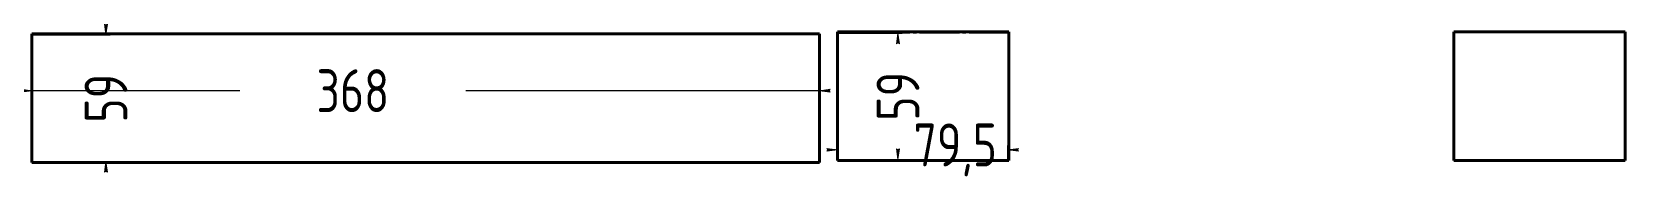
# Model space of a CAD drawing. Header units: millimetres. Extents: x -256 to 3000, y -1401 to 1300.
# Drawn here: x 1521 to 2266, y -940 to -866 of the extents above; entities that cross this region are included whole.
import ezdxf

# ---------------------------------------------------------------- set-up
doc = ezdxf.new("R2010")
doc.units = ezdxf.units.MM
for name, pattern in [('K5LT_AXLED', [23.08333396911621, 18.58333396911621, -1.5, 1.5, -1.5]), ('K5LT_BASIC', [0]), ('K5LT_THIN', [0])]:
    doc.linetypes.add(name, pattern=pattern)
doc.layers.add('Системный слой', color=7, linetype='Continuous')
doc.styles.add('KDIMTEXTSTYLE', font='GOST_AU.SHX', dxfattribs={"width": 0.96, "oblique": 15, "height": 5})
doc.dimstyles.new('KDIMSTYLE (1.00)', dxfattribs={"dimtxt": 5, "dimasz": 1, "dimexe": 2, "dimexo": 0, "dimgap": 1, "dimtad": 1, "dimtxsty": 'KDIMTEXTSTYLE', "dimsah": 1, "dimcen": 0, "dimdle": 1, "dimadec": 0, "dimazin": 0, "dimtfac": 0.667, "dimtmove": 0, "dimatfit": 3, "dimfxl": 1, "dimtvp": 1, "dimtolj": 1, "dimtzin": 0, "dimarcsym": 0})

msp = doc.modelspace()

# ---------------------------------------------------------------- blocks, each defined once
blk = doc.blocks.new('KDIMARROW_01')
at = {"layer": 'Системный слой'}
blk.add_hatch(color=0, dxfattribs=at).paths.add_polyline_path([(-5, -0.6582624912261956), (0, 0), (-5, 0.658262491226197), (-4.5, 6e-16)])
at = {"layer": 'Системный слой', "color": 0, "linetype": 'K5LT_THIN', "lineweight": 18}
for p, q in [((-4.5, 6e-16), (-5, 0.658262491226197)), ((-5, 0.658262491226197), (0, 0)), ((0, 0), (-5, -0.6582624912261956)), ((-5, -0.6582624912261956), (-4.5, 6e-16)), ((0, 0), (-1, 0))]:
    blk.add_line(p, q, dxfattribs=at)

# ---------------------------------------------------------------- dimensions: what is measured, and where the dimension line sits
at = {"layer": 'Системный слой', "color": 7}
for base, p1, p2, location in [((1521.26870187345, -893.8481469421922), (1889.26870187345, -867.3615110826929), (1521.26870187345, -867.3615110826929), (1671.26870187345, -893.8481469421922)), ((1897.758576578127, -921.4622892679718), (1977.258576578127, -926.4415151450116), (1897.758576578127, -926.4415151450115), (1952.758576578127, -921.4622892679719))]:
    msp.add_linear_dim(base=base, p1=p1, p2=p2, location=location, dimstyle='KDIMSTYLE (1.00)', override={"dimexo": 0, "dimpost": '\\H20.0;\\W0.965;\\Q0;<>', "dimblk1": 'KDIMARROW_01', "dimblk2": 'KDIMARROW_01', "dimse1": 0, "dimse2": 0, "dimclrt": 7, "dimtolj": 1}, dxfattribs=at).render()
for base, p1, p2, location in [((1555.887071990528, -926.861511082693), (1521.26870187345, -867.8615110826929), (1521.26870187345, -926.861511082693), (1555.887071990528, -897.361511082693)), ((1925.96178492521, -866.9415151450116), (1897.758576578127, -925.9415151450116), (1897.758576578127, -866.9415151450116), (1925.96178492521, -896.4415151450116))]:
    msp.add_linear_dim(base=base, p1=p1, p2=p2, angle=90, location=location, dimstyle='KDIMSTYLE (1.00)', override={"dimexo": 0, "dimpost": '\\H20.0;\\W0.965;\\Q0;<>', "dimblk1": 'KDIMARROW_01', "dimblk2": 'KDIMARROW_01', "dimse1": 0, "dimse2": 0, "dimclrt": 7, "dimtolj": 1}, dxfattribs=at).render()

# ---------------------------------------------------------------- linework, layer by layer
at = {"layer": 'Системный слой', "color": 150, "linetype": 'K5LT_BASIC', "lineweight": 60, "true_color": 0x0080ff}
for p, q in [((1521.26870187345, -867.3615110826929), (1889.26870187345, -867.3615110826929)), ((1521.26870187345, -927.361511082693), (1521.26870187345, -867.3615110826929)), ((1889.26870187345, -867.3615110826929), (1889.26870187345, -927.361511082693)), ((1897.758576578127, -866.4415151450116), (1897.758576578127, -926.4415151450116)), ((1977.758576578127, -866.4415151450116), (1897.758576578127, -866.4415151450116)), ((1977.758576578127, -926.4415151450116), (1977.758576578127, -866.4415151450116)), ((2265.758576578127, -866.4415151450117), (2185.758576578127, -866.4415151450116)), ((2185.758576578127, -866.4415151450116), (2185.758576578127, -926.4415151450116)), ((2265.758576578127, -926.4415151450117), (2265.758576578127, -866.4415151450117)), ((1889.26870187345, -927.361511082693), (1521.26870187345, -927.361511082693)), ((1897.758576578127, -926.4415151450116), (1977.758576578127, -926.4415151450116)), ((2185.758576578127, -926.4415151450116), (2265.758576578127, -926.4415151450117))]:
    msp.add_line(p, q, dxfattribs=at)
at = {"layer": 'Системный слой', "color": 30, "linetype": 'K5LT_AXLED', "lineweight": 18, "true_color": 0xff8000}
for p, q in [((1521.26870187345, -867.8615110826929), (1889.26870187345, -867.8615110826929)), ((1977.758576578127, -866.9415151450116), (1897.758576578127, -866.9415151450116)), ((1977.258576578127, -926.4415151450116), (1977.258576578127, -866.4415151450116)), ((1889.26870187345, -926.861511082693), (1521.26870187345, -926.861511082693)), ((1897.758576578127, -925.9415151450116), (1977.758576578127, -925.9415151450116))]:
    msp.add_line(p, q, dxfattribs=at)

msp.set_redraw_order([(e.dxf.handle, doc.entitydb.next_handle()) for e in msp.query("TEXT MTEXT ATTDEF DIMENSION ARC_DIMENSION")])  # texts and dimensions are drawn at this point

doc.saveas('drawing.dxf')
